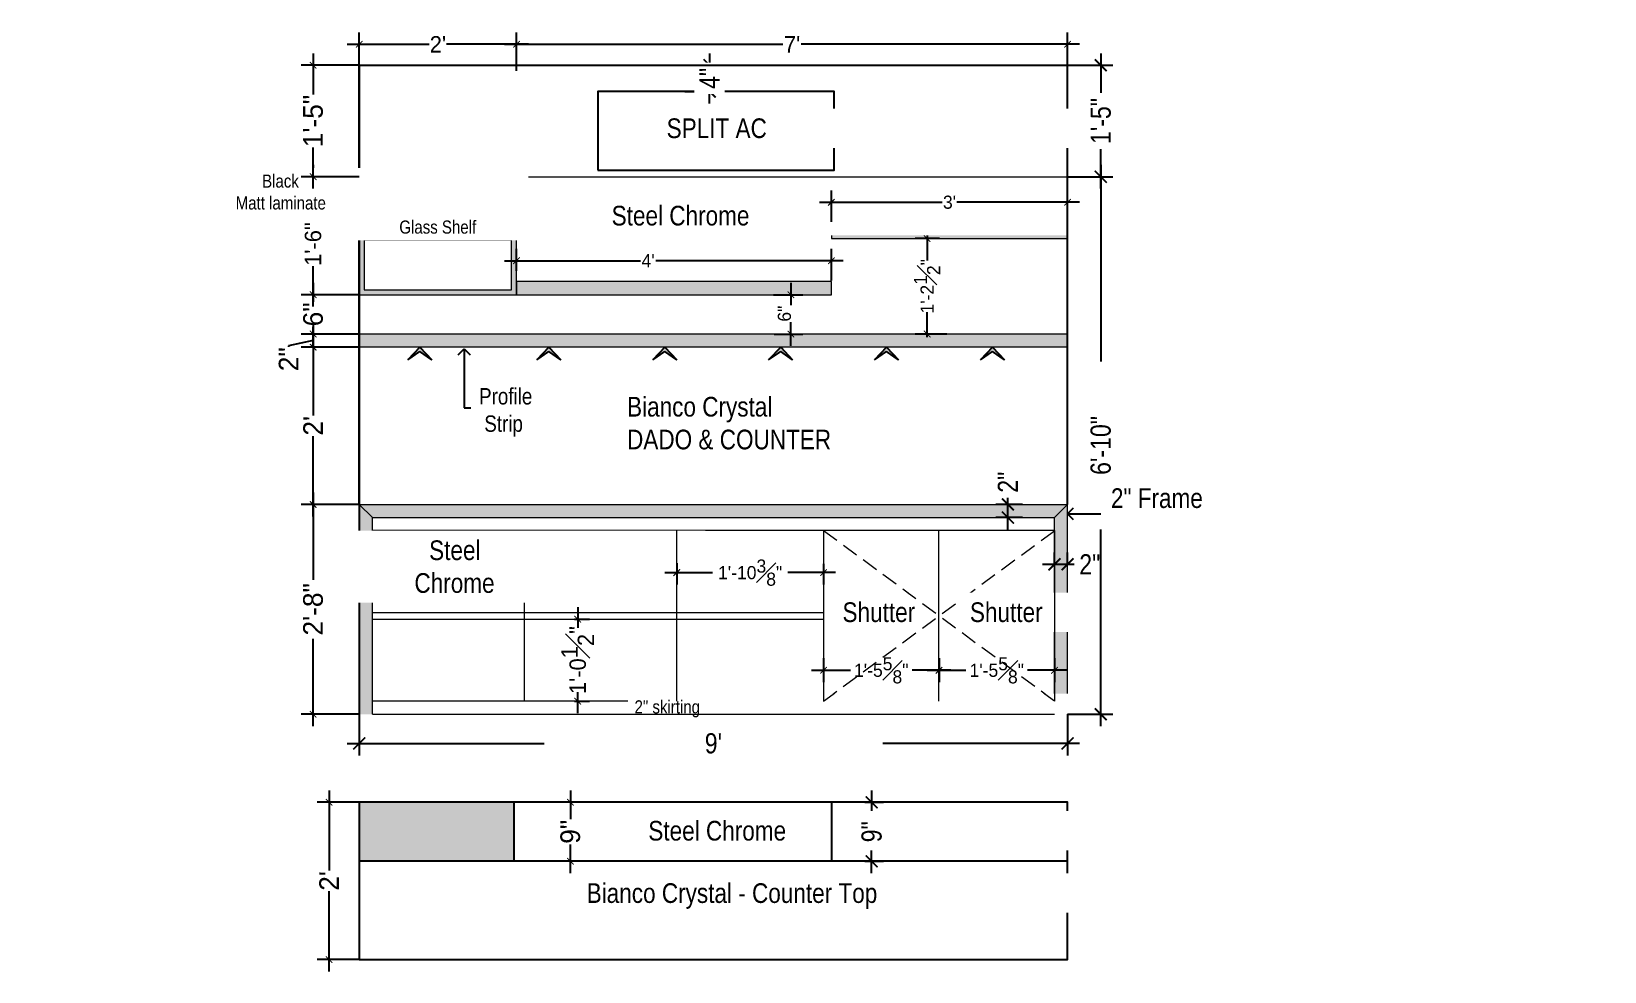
# Model space of a CAD drawing. Header units: inches. Extents: x -109431 to 29005, y -34715 to -1756.
# Drawn here: x -40473.1 to -40233.2, y -11964.4 to -11821 of the extents above; entities that cross this region are included whole.
import ezdxf

# ---------------------------------------------------------------- set-up
doc = ezdxf.new("R2010")
doc.units = ezdxf.units.IN
doc.header["$LTSCALE"] = 0.05
doc.header["$MEASUREMENT"] = 0
doc.header["$PDMODE"] = 3
doc.header["$PDSIZE"] = -4
for name, pattern in [('A2-XREF-115_FURN$0$HIDDEN', [0.375, 0.25, -0.125]), ('ACAD_ISO03W100', [30, 12, -18]), ('DASHED2', [0.375, 0.25, -0.125])]:
    doc.linetypes.add(name, pattern=pattern)
doc.layers.get('Defpoints').update_dxf_attribs({"linetype": 'DASHED2'})
for name, color, linetype in [('Civil Dimension - Text', 7, 'Continuous'), ('Flooring Hatch', 251, 'Continuous'), ('Flooring Layout', 7, 'Continuous'), ('Furniture text & dimension', 7, 'Continuous'), ('Hatch-temp', 8, 'Continuous'), ('text', 4, 'Continuous')]:
    doc.layers.add(name, color=color, linetype=linetype)
doc.layers.add('FURNITURE', color=1, linetype='Continuous', lineweight=18)
doc.layers.add('hatch', color=7, linetype='Continuous', lineweight=25)
doc.styles.add('4MMOF3-8', font='ARIALN.TTF', dxfattribs={"height": 5.12})
doc.styles.add('9-128OF1-4', font='ARIALN.TTF', dxfattribs={"height": 3.0792})
doc.styles.add('style2', font='stylu.ttf')
doc.dimstyles.new('DIM 1-4', dxfattribs={"dimtxt": 3.0792, "dimasz": 1.82, "dimexe": 1.82, "dimexo": 0, "dimgap": 0.09, "dimtad": 0, "dimzin": 0, "dimdsep": 46, "dimlunit": 4, "dimtxsty": '9-128OF1-4', "dimblk": 'ARCHTICK', "dimcen": 1.8125, "dimdle": 1.82, "dimclrd": 8, "dimclre": 8, "dimadec": 0, "dimazin": 0, "dimtfac": 1, "dimtofl": 0, "dimtmove": 0, "dimatfit": 3, "dimldrblk": 'OPEN90', "dimfxl": 1, "dimtolj": 1, "dimtzin": 0, "dimlwd": -1, "dimarcsym": 0})

msp = doc.modelspace()

# ---------------------------------------------------------------- texts
at = {"layer": 'text', "ltscale": 50, "insert": (-40382.25376, -11880.76179), "char_height": 3, "attachment_point": 4, "style": '4MMOF3-8', "bg_fill": 2}
msp.add_mtext_dynamic_manual_height_columns('{\\C32;\\c2648525;Bianco Crystal\\PDADO & COUNTER}', width=73.7587541, gutter_width=15.396, heights=[0], dxfattribs=at)

# ---------------------------------------------------------------- blocks, each defined once
blk = doc.blocks.new('adwawd')
at = {"layer": 'Flooring Hatch', "ltscale": 50, "true_color": 0xcd6928}
h = blk.add_hatch(color=32, dxfattribs=at)
h.dxf.hatch_style = 1
h.paths.add_polyline_path([(-77941.34, -7094.04), (-77946.01, -7099.05), (-77941.34, -7095.73), (-77936.68, -7099.05)])
at = {"layer": 'Civil Dimension - Text', "color": 2, "ltscale": 50}
for p, q in [((-77941.34, -7094.04), (-77946.01, -7099.05)), ((-77941.34, -7094.04), (-77936.68, -7099.05)), ((-77946.01, -7099.05), (-77941.34, -7095.73)), ((-77936.68, -7099.05), (-77941.34, -7095.73))]:
    blk.add_line(p, q, dxfattribs=at)
blk = doc.blocks.new('_ArchTick')
at = {"color": 0, "const_width": 0.15}
blk.add_lwpolyline([(-0.5, -0.5), (0.5, 0.5)], dxfattribs=at)
blk = doc.blocks.new('*D748')
at = {"layer": 'Defpoints', "color": 0, "ltscale": 50, "transparency": 16777216}
for p in [(-40315.09, -11822.95), (-40399.1, -11827), (-40315.09, -11827)]:
    blk.add_point(p, dxfattribs=at)
at = {"layer": 'Furniture text & dimension', "color": 8, "lineweight": -2, "ltscale": 50, "transparency": 16777216}
for p, q in [((-40399.1, -11827), (-40399.1, -11821.13)), ((-40315.09, -11827), (-40315.09, -11821.13))]:
    blk.add_line(p, q, dxfattribs=at)
at = {"layer": 'Furniture text & dimension', "color": 8, "ltscale": 50, "transparency": 16777216}
for p, q in [((-40400.92, -11822.95), (-40358.48, -11822.95)), ((-40313.27, -11822.95), (-40355.71, -11822.95))]:
    blk.add_line(p, q, dxfattribs=at)
at = {"layer": 'Furniture text & dimension', "color": 8, "ltscale": 50, "transparency": 16777216, "rotation": 180}
blk.add_blockref('_ArchTick', (-40399.1, -11822.95), dxfattribs=at)
at = {"layer": 'Furniture text & dimension', "color": 8, "ltscale": 50, "transparency": 16777216}
blk.add_blockref('_ArchTick', (-40315.09, -11822.95), dxfattribs=at)
at = {"layer": 'Furniture text & dimension', "color": 0, "lineweight": 15, "ltscale": 50, "transparency": 16777216, "insert": (-40357.09, -11822.95), "char_height": 3, "attachment_point": 5, "style": 'style2'}
blk.add_mtext("\\A1;{\\H0.83333x;7'}", dxfattribs=at)
blk = doc.blocks.new('_Open90')
at = {"color": 0, "linetype": 'ByBlock', "lineweight": -2}
for p, q in [((0, 0), (-1, 0)), ((-0.5, 0.5), (0, 0)), ((0, 0), (-0.5, -0.5))]:
    blk.add_line(p, q, dxfattribs=at)
blk = doc.blocks.new('*D749')
at = {"layer": 'Defpoints', "color": 0, "ltscale": 50, "transparency": 16777216}
for p in [(-40359.91, -11861.15), (-40357.27, -11861.15), (-40359.81, -11867.15)]:
    blk.add_point(p, dxfattribs=at)
at = {"layer": 'Furniture text & dimension', "color": 8, "ltscale": 50, "transparency": 16777216}
for p, q in [((-40357.27, -11859.33), (-40357.27, -11862.73)), ((-40357.27, -11868.97), (-40357.27, -11865.35))]:
    blk.add_line(p, q, dxfattribs=at)
at = {"layer": 'Furniture text & dimension', "color": 8, "lineweight": -2, "ltscale": 50, "transparency": 16777216}
for p, q in [((-40359.91, -11861.15), (-40355.45, -11861.15)), ((-40359.81, -11867.15), (-40355.45, -11867.15))]:
    blk.add_line(p, q, dxfattribs=at)
at = {"layer": 'Furniture text & dimension', "color": 8, "ltscale": 50, "transparency": 16777216}
for p, rotation in [((-40357.27, -11861.15), 90), ((-40357.27, -11867.15), 270)]:
    blk.add_blockref('_ArchTick', p, dxfattribs=dict(at, rotation=rotation))
at = {"layer": 'Furniture text & dimension', "color": 0, "lineweight": 15, "ltscale": 50, "transparency": 16777216, "insert": (-40358.26, -11864.04), "char_height": 3, "attachment_point": 5, "rotation": 90, "style": 'style2'}
blk.add_mtext('\\A1;{\\H0.66667x;6"}', dxfattribs=at)
blk = doc.blocks.new('*D750')
at = {"layer": 'Defpoints', "color": 0, "ltscale": 50, "transparency": 16777216}
for p in [(-40390.28, -11910.65), (-40390.28, -11923.15), (-40389.78, -11923.15)]:
    blk.add_point(p, dxfattribs=at)
at = {"layer": 'Furniture text & dimension', "color": 8, "ltscale": 50, "transparency": 16777216}
for p, q in [((-40389.78, -11908.83), (-40389.78, -11911.99)), ((-40389.78, -11924.97), (-40389.78, -11921.8))]:
    blk.add_line(p, q, dxfattribs=at)
at = {"layer": 'Furniture text & dimension', "color": 8, "lineweight": -2, "ltscale": 50, "transparency": 16777216}
for p, q in [((-40390.28, -11910.65), (-40387.96, -11910.65)), ((-40390.28, -11923.15), (-40387.96, -11923.15))]:
    blk.add_line(p, q, dxfattribs=at)
at = {"layer": 'Furniture text & dimension', "color": 8, "ltscale": 50, "transparency": 16777216}
for p, rotation in [((-40389.78, -11910.65), 90), ((-40389.78, -11923.15), 270)]:
    blk.add_blockref('_ArchTick', p, dxfattribs=dict(at, rotation=rotation))
at = {"layer": 'Furniture text & dimension', "color": 0, "lineweight": 15, "ltscale": 50, "transparency": 16777216, "insert": (-40389.78, -11916.9), "char_height": 3, "attachment_point": 5, "rotation": 90, "style": 'style2'}
blk.add_mtext('\\A1;{\\H0.83333x;1\'-0{\\H1x;\\S1#2;}"}', dxfattribs=at)
blk = doc.blocks.new('*D751')
at = {"layer": 'Defpoints', "color": 0, "ltscale": 50, "transparency": 16777216}
for p in [(-40334.63, -11852.6), (-40336.51, -11867.15), (-40333.5, -11867.15)]:
    blk.add_point(p, dxfattribs=at)
at = {"layer": 'Furniture text & dimension', "color": 8, "lineweight": -2, "ltscale": 50, "transparency": 16777216}
for p, q in [((-40334.63, -11852.6), (-40338.33, -11852.6)), ((-40333.5, -11867.15), (-40338.33, -11867.15))]:
    blk.add_line(p, q, dxfattribs=at)
at = {"layer": 'Furniture text & dimension', "color": 8, "ltscale": 50, "transparency": 16777216}
for p, q in [((-40336.51, -11852.1), (-40336.51, -11855.93)), ((-40336.51, -11867.65), (-40336.51, -11863.81))]:
    blk.add_line(p, q, dxfattribs=at)
for p, rotation in [((-40336.51, -11852.6), 90), ((-40336.51, -11867.15), 270)]:
    blk.add_blockref('_ArchTick', p, dxfattribs=dict(at, rotation=rotation))
at = {"layer": 'Furniture text & dimension', "color": 0, "lineweight": 15, "ltscale": 50, "transparency": 16777216, "insert": (-40336.51, -11859.87), "char_height": 3, "attachment_point": 5, "rotation": 90, "style": 'style2'}
blk.add_mtext('\\A1;{\\H0.66667x;1\'-2{\\H1x;\\S1#2;}"}', dxfattribs=at)
blk = doc.blocks.new('*D752')
at = {"layer": 'Defpoints', "color": 0, "ltscale": 50, "transparency": 16777216}
for p in [(-40399.1, -11855.96), (-40399.1, -11857.51), (-40351.1, -11858.96)]:
    blk.add_point(p, dxfattribs=at)
at = {"layer": 'Furniture text & dimension', "color": 8, "lineweight": -2, "ltscale": 50, "transparency": 16777216}
for p, q in [((-40399.1, -11857.51), (-40399.1, -11854.14)), ((-40351.1, -11858.96), (-40351.1, -11854.14))]:
    blk.add_line(p, q, dxfattribs=at)
at = {"layer": 'Furniture text & dimension', "color": 8, "ltscale": 50, "transparency": 16777216}
for p, q in [((-40400.92, -11855.96), (-40380.22, -11855.96)), ((-40349.28, -11855.96), (-40377.88, -11855.96))]:
    blk.add_line(p, q, dxfattribs=at)
at = {"layer": 'Furniture text & dimension', "color": 8, "ltscale": 50, "transparency": 16777216, "rotation": 180}
blk.add_blockref('_ArchTick', (-40399.1, -11855.96), dxfattribs=at)
at = {"layer": 'Furniture text & dimension', "color": 8, "ltscale": 50, "transparency": 16777216}
blk.add_blockref('_ArchTick', (-40351.1, -11855.96), dxfattribs=at)
at = {"layer": 'Furniture text & dimension', "color": 0, "lineweight": 15, "ltscale": 50, "transparency": 16777216, "insert": (-40379.05, -11855.96), "char_height": 3, "attachment_point": 5, "style": 'style2'}
blk.add_mtext("\\A1;{\\H0.66667x;4'}", dxfattribs=at)
blk = doc.blocks.new('*D753')
at = {"layer": 'Defpoints', "color": 0, "ltscale": 50, "transparency": 16777216}
for p in [(-40352.3, -11916.61), (-40334.69, -11916.61), (-40352.3, -11918.45)]:
    blk.add_point(p, dxfattribs=at)
at = {"layer": 'Furniture text & dimension', "color": 8, "lineweight": -2, "ltscale": 50, "transparency": 16777216}
for p, q in [((-40352.3, -11916.61), (-40352.3, -11920.27)), ((-40334.69, -11916.61), (-40334.69, -11920.27))]:
    blk.add_line(p, q, dxfattribs=at)
at = {"layer": 'Furniture text & dimension', "color": 8, "ltscale": 50, "transparency": 16777216}
for p, q in [((-40354.12, -11918.45), (-40348.21, -11918.45)), ((-40332.87, -11918.45), (-40338.79, -11918.45))]:
    blk.add_line(p, q, dxfattribs=at)
at = {"layer": 'Furniture text & dimension', "color": 8, "ltscale": 50, "transparency": 16777216, "rotation": 180}
blk.add_blockref('_ArchTick', (-40352.3, -11918.45), dxfattribs=at)
at = {"layer": 'Furniture text & dimension', "color": 8, "ltscale": 50, "transparency": 16777216}
blk.add_blockref('_ArchTick', (-40334.69, -11918.45), dxfattribs=at)
at = {"layer": 'Furniture text & dimension', "color": 0, "lineweight": 15, "ltscale": 50, "transparency": 16777216, "insert": (-40343.5, -11918.45), "char_height": 3, "attachment_point": 5, "style": 'style2'}
blk.add_mtext('\\A1;{\\H0.66667x;1\'-5{\\H1x;\\S5#8;}"}', dxfattribs=at)
blk = doc.blocks.new('*D754')
at = {"layer": 'Defpoints', "color": 0, "ltscale": 50, "transparency": 16777216}
for p in [(-40334.69, -11916.61), (-40317.09, -11916.61), (-40334.69, -11918.45)]:
    blk.add_point(p, dxfattribs=at)
at = {"layer": 'Furniture text & dimension', "color": 8, "lineweight": -2, "ltscale": 50, "transparency": 16777216}
for p, q in [((-40334.69, -11916.61), (-40334.69, -11920.27)), ((-40317.09, -11916.61), (-40317.09, -11920.27))]:
    blk.add_line(p, q, dxfattribs=at)
at = {"layer": 'Furniture text & dimension', "color": 8, "ltscale": 50, "transparency": 16777216}
for p, q in [((-40336.51, -11918.45), (-40330.6, -11918.45)), ((-40315.27, -11918.45), (-40321.18, -11918.45))]:
    blk.add_line(p, q, dxfattribs=at)
at = {"layer": 'Furniture text & dimension', "color": 8, "ltscale": 50, "transparency": 16777216, "rotation": 180}
blk.add_blockref('_ArchTick', (-40334.69, -11918.45), dxfattribs=at)
at = {"layer": 'Furniture text & dimension', "color": 8, "ltscale": 50, "transparency": 16777216}
blk.add_blockref('_ArchTick', (-40317.09, -11918.45), dxfattribs=at)
at = {"layer": 'Furniture text & dimension', "color": 0, "lineweight": 15, "ltscale": 50, "transparency": 16777216, "insert": (-40325.89, -11918.45), "char_height": 3, "attachment_point": 5, "style": 'style2'}
blk.add_mtext('\\A1;{\\H0.66667x;1\'-5{\\H1x;\\S5#8;}"}', dxfattribs=at)
blk = doc.blocks.new('*D755')
at = {"layer": 'Defpoints', "color": 0, "ltscale": 50, "transparency": 16777216}
for p in [(-40374.68, -11902.11), (-40352.3, -11902.19), (-40352.3, -11903.55)]:
    blk.add_point(p, dxfattribs=at)
at = {"layer": 'Furniture text & dimension', "color": 8, "lineweight": -2, "ltscale": 50, "transparency": 16777216}
for p, q in [((-40374.68, -11902.11), (-40374.68, -11905.37)), ((-40352.3, -11902.19), (-40352.3, -11905.37))]:
    blk.add_line(p, q, dxfattribs=at)
at = {"layer": 'Furniture text & dimension', "color": 8, "ltscale": 50, "transparency": 16777216}
for p, q in [((-40376.5, -11903.55), (-40369.25, -11903.55)), ((-40350.48, -11903.55), (-40357.73, -11903.55))]:
    blk.add_line(p, q, dxfattribs=at)
at = {"layer": 'Furniture text & dimension', "color": 8, "ltscale": 50, "transparency": 16777216, "rotation": 180}
blk.add_blockref('_ArchTick', (-40374.68, -11903.55), dxfattribs=at)
at = {"layer": 'Furniture text & dimension', "color": 8, "ltscale": 50, "transparency": 16777216}
blk.add_blockref('_ArchTick', (-40352.3, -11903.55), dxfattribs=at)
at = {"layer": 'Furniture text & dimension', "color": 0, "lineweight": 15, "ltscale": 50, "transparency": 16777216, "insert": (-40363.49, -11903.55), "char_height": 3, "attachment_point": 5, "style": 'style2'}
blk.add_mtext('\\A1;{\\H0.66667x;1\'-10{\\H1x;\\S3#8;}"}', dxfattribs=at)
blk = doc.blocks.new('*D756')
at = {"layer": 'Defpoints', "color": 0, "ltscale": 50, "transparency": 16777216}
for p in [(-40423.09, -11822.95), (-40423.09, -11827.48), (-40399.1, -11827)]:
    blk.add_point(p, dxfattribs=at)
at = {"layer": 'Furniture text & dimension', "color": 8, "lineweight": -2, "ltscale": 50, "transparency": 16777216}
for p, q in [((-40423.09, -11827.48), (-40423.09, -11821.13)), ((-40399.1, -11827), (-40399.1, -11821.13))]:
    blk.add_line(p, q, dxfattribs=at)
at = {"layer": 'Furniture text & dimension', "color": 8, "ltscale": 50, "transparency": 16777216}
for p, q in [((-40424.91, -11822.95), (-40412.42, -11822.95)), ((-40397.28, -11822.95), (-40409.77, -11822.95))]:
    blk.add_line(p, q, dxfattribs=at)
at = {"layer": 'Furniture text & dimension', "color": 8, "ltscale": 50, "transparency": 16777216, "rotation": 180}
blk.add_blockref('_ArchTick', (-40423.09, -11822.95), dxfattribs=at)
at = {"layer": 'Furniture text & dimension', "color": 8, "ltscale": 50, "transparency": 16777216}
blk.add_blockref('_ArchTick', (-40399.1, -11822.95), dxfattribs=at)
at = {"layer": 'Furniture text & dimension', "color": 0, "ltscale": 50, "transparency": 16777216, "insert": (-40411.09, -11822.95), "char_height": 3, "attachment_point": 5, "style": 'style2'}
blk.add_mtext("\\A1;{\\H0.83333x;2'}", dxfattribs=at)
blk = doc.blocks.new('*D757')
at = {"layer": 'Defpoints', "color": 0, "ltscale": 50, "transparency": 16777216}
for p in [(-40423.09, -11843.15), (-40430.12, -11861.15), (-40423.09, -11861.15)]:
    blk.add_point(p, dxfattribs=at)
at = {"layer": 'Furniture text & dimension', "color": 8, "lineweight": -2, "ltscale": 50, "transparency": 16777216}
for p, q in [((-40423.09, -11843.15), (-40431.94, -11843.15)), ((-40423.09, -11861.15), (-40431.94, -11861.15))]:
    blk.add_line(p, q, dxfattribs=at)
at = {"layer": 'Furniture text & dimension', "color": 8, "ltscale": 50, "transparency": 16777216}
for p, q in [((-40430.12, -11841.33), (-40430.12, -11850.04)), ((-40430.12, -11862.97), (-40430.12, -11856.81))]:
    blk.add_line(p, q, dxfattribs=at)
for p, rotation in [((-40430.12, -11843.15), 90), ((-40430.12, -11861.15), 270)]:
    blk.add_blockref('_ArchTick', p, dxfattribs=dict(at, rotation=rotation))
at = {"layer": 'Furniture text & dimension', "color": 0, "ltscale": 50, "transparency": 16777216, "insert": (-40430.12, -11853.43), "char_height": 3, "attachment_point": 5, "rotation": 90, "style": 'style2'}
blk.add_mtext('\\A1;{\\H0.83333x;1\'-6"}', dxfattribs=at)
blk = doc.blocks.new('*D758')
at = {"layer": 'Defpoints', "color": 0, "ltscale": 50, "transparency": 16777216}
for p in [(-40423.09, -11925.15), (-40315.09, -11925.15), (-40315.09, -11929.61)]:
    blk.add_point(p, dxfattribs=at)
at = {"layer": 'Flooring Layout', "color": 8, "linetype": 'ACAD_ISO03W100', "lineweight": -2, "ltscale": 50, "transparency": 16777216}
for p, q in [((-40423.09, -11925.15), (-40423.09, -11931.43)), ((-40315.09, -11925.15), (-40315.09, -11931.43))]:
    blk.add_line(p, q, dxfattribs=at)
at = {"layer": 'Flooring Layout', "color": 8, "linetype": 'ACAD_ISO03W100', "ltscale": 50, "transparency": 16777216}
for p, q in [((-40424.91, -11929.61), (-40370.34, -11929.61)), ((-40313.27, -11929.61), (-40367.84, -11929.61))]:
    blk.add_line(p, q, dxfattribs=at)
at = {"layer": 'Flooring Layout', "color": 8, "ltscale": 50, "transparency": 16777216, "xscale": 1.82, "yscale": 1.82, "zscale": 1.82, "rotation": 180}
blk.add_blockref('_ArchTick', (-40423.09, -11929.61), dxfattribs=at)
at = {"layer": 'Flooring Layout', "color": 8, "ltscale": 50, "transparency": 16777216, "xscale": 1.82, "yscale": 1.82, "zscale": 1.82}
blk.add_blockref('_ArchTick', (-40315.09, -11929.61), dxfattribs=at)
at = {"layer": 'Flooring Layout', "color": 0, "ltscale": 50, "transparency": 16777216, "insert": (-40369.09, -11929.61), "char_height": 3.079, "attachment_point": 5, "style": '9-128OF1-4', "bg_fill": 3, "box_fill_scale": 1.25, "bg_fill_color": 256, "bg_fill_true_color": 13158600, "bg_fill_transparency": 0}
blk.add_mtext("\\A1;9'", dxfattribs=at)
blk = doc.blocks.new('*D759')
at = {"layer": 'Defpoints', "color": 0, "ltscale": 50, "transparency": 16777216}
for p in [(-40423.09, -11938.59), (-40427.68, -11962.59), (-40423.09, -11962.59)]:
    blk.add_point(p, dxfattribs=at)
at = {"layer": 'Furniture text & dimension', "color": 8, "ltscale": 50, "transparency": 16777216}
for p, q in [((-40427.68, -11936.77), (-40427.68, -11949.02)), ((-40427.68, -11964.41), (-40427.68, -11952.16))]:
    blk.add_line(p, q, dxfattribs=at)
at = {"layer": 'Furniture text & dimension', "color": 8, "lineweight": -2, "ltscale": 50, "transparency": 16777216}
for p, q in [((-40423.09, -11938.59), (-40429.5, -11938.59)), ((-40423.09, -11962.59), (-40429.5, -11962.59))]:
    blk.add_line(p, q, dxfattribs=at)
at = {"layer": 'Furniture text & dimension', "color": 8, "ltscale": 50, "transparency": 16777216}
for p, rotation in [((-40427.68, -11938.59), 90), ((-40427.68, -11962.59), 270)]:
    blk.add_blockref('_ArchTick', p, dxfattribs=dict(at, rotation=rotation))
at = {"layer": 'Furniture text & dimension', "color": 0, "lineweight": 15, "ltscale": 50, "transparency": 16777216, "insert": (-40427.68, -11950.59), "char_height": 3, "attachment_point": 5, "rotation": 90, "style": 'style2'}
blk.add_mtext("\\A1;2'", dxfattribs=at)
blk = doc.blocks.new('*D813')
at = {"layer": 'Defpoints', "color": 0, "ltscale": 50, "transparency": 16777216}
for p in [(-40390.9, -11938.59), (-40390.9, -11947.59), (-40390.9, -11947.59)]:
    blk.add_point(p, dxfattribs=at)
at = {"layer": 'Furniture text & dimension', "color": 8, "ltscale": 50, "transparency": 16777216}
for p, q in [((-40390.9, -11936.77), (-40390.9, -11941.15)), ((-40390.9, -11949.41), (-40390.9, -11945.03))]:
    blk.add_line(p, q, dxfattribs=at)
at = {"layer": 'Furniture text & dimension', "color": 8, "lineweight": -2, "ltscale": 50, "transparency": 16777216}
for p, q in [((-40390.9, -11938.59), (-40392.72, -11938.59)), ((-40390.9, -11947.59), (-40392.72, -11947.59))]:
    blk.add_line(p, q, dxfattribs=at)
at = {"layer": 'Furniture text & dimension', "color": 8, "ltscale": 50, "transparency": 16777216}
for p, rotation in [((-40390.9, -11938.59), 90), ((-40390.9, -11947.59), 270)]:
    blk.add_blockref('_ArchTick', p, dxfattribs=dict(at, rotation=rotation))
at = {"layer": 'Furniture text & dimension', "color": 0, "lineweight": 15, "ltscale": 50, "transparency": 16777216, "insert": (-40390.9, -11943.09), "char_height": 3, "attachment_point": 5, "rotation": 90, "style": 'style2'}
blk.add_mtext('\\A1;9"', dxfattribs=at)
blk = doc.blocks.new('*D814')
at = {"layer": 'Defpoints', "color": 0, "ltscale": 50, "transparency": 16777216}
for p in [(-40346.02, -11938.59), (-40346.02, -11947.59), (-40344.96, -11947.59)]:
    blk.add_point(p, dxfattribs=at)
at = {"layer": 'Flooring Layout', "color": 8, "linetype": 'ACAD_ISO03W100', "ltscale": 50, "transparency": 16777216}
for p, q in [((-40344.96, -11936.77), (-40344.96, -11941.55)), ((-40344.96, -11949.41), (-40344.96, -11944.64))]:
    blk.add_line(p, q, dxfattribs=at)
at = {"layer": 'Flooring Layout', "color": 8, "linetype": 'ACAD_ISO03W100', "lineweight": -2, "ltscale": 50, "transparency": 16777216}
for p, q in [((-40346.02, -11938.59), (-40343.14, -11938.59)), ((-40346.02, -11947.59), (-40343.14, -11947.59))]:
    blk.add_line(p, q, dxfattribs=at)
at = {"layer": 'Flooring Layout', "color": 8, "ltscale": 50, "transparency": 16777216, "xscale": 1.82, "yscale": 1.82, "zscale": 1.82}
for p, rotation in [((-40344.96, -11938.59), 90), ((-40344.96, -11947.59), 270)]:
    blk.add_blockref('_ArchTick', p, dxfattribs=dict(at, rotation=rotation))
at = {"layer": 'Flooring Layout', "color": 0, "ltscale": 50, "transparency": 16777216, "insert": (-40344.96, -11943.09), "char_height": 3.079, "attachment_point": 5, "rotation": 90, "style": '9-128OF1-4', "bg_fill": 3, "box_fill_scale": 1.25, "bg_fill_color": 256, "bg_fill_true_color": 13158600, "bg_fill_transparency": 0}
blk.add_mtext('\\A1;9"', dxfattribs=at)
blk = doc.blocks.new('*D815')
at = {"layer": 'Defpoints', "color": 0, "ltscale": 50, "transparency": 16777216}
for p in [(-40423.09, -11861.15), (-40430.12, -11867.15), (-40423.09, -11867.15)]:
    blk.add_point(p, dxfattribs=at)
at = {"layer": 'Furniture text & dimension', "color": 8, "ltscale": 50, "transparency": 16777216}
for p, q in [((-40430.12, -11859.33), (-40430.12, -11862.23)), ((-40430.12, -11868.97), (-40430.12, -11866.07))]:
    blk.add_line(p, q, dxfattribs=at)
at = {"layer": 'Furniture text & dimension', "color": 8, "lineweight": -2, "ltscale": 50, "transparency": 16777216}
for p, q in [((-40423.09, -11861.15), (-40431.94, -11861.15)), ((-40423.09, -11867.15), (-40431.94, -11867.15))]:
    blk.add_line(p, q, dxfattribs=at)
at = {"layer": 'Furniture text & dimension', "color": 8, "ltscale": 50, "transparency": 16777216}
for p, rotation in [((-40430.12, -11861.15), 90), ((-40430.12, -11867.15), 270)]:
    blk.add_blockref('_ArchTick', p, dxfattribs=dict(at, rotation=rotation))
at = {"layer": 'Furniture text & dimension', "color": 0, "ltscale": 50, "transparency": 16777216, "insert": (-40430.12, -11864.15), "char_height": 3, "attachment_point": 5, "rotation": 90, "style": 'style2'}
blk.add_mtext('\\A1;6"', dxfattribs=at)
blk = doc.blocks.new('*D816')
at = {"layer": 'Defpoints', "color": 0, "ltscale": 50, "transparency": 16777216}
for p in [(-40423.09, -11867.15), (-40430.12, -11869.15), (-40423.09, -11869.15)]:
    blk.add_point(p, dxfattribs=at)
at = {"layer": 'Furniture text & dimension', "color": 8, "lineweight": -2, "ltscale": 50, "transparency": 16777216}
for p, q in [((-40423.09, -11867.15), (-40431.94, -11867.15)), ((-40423.09, -11869.15), (-40431.94, -11869.15))]:
    blk.add_line(p, q, dxfattribs=at)
at = {"layer": 'Furniture text & dimension', "color": 8, "ltscale": 50, "transparency": 16777216}
for p, q in [((-40430.12, -11865.33), (-40430.12, -11870.97)), ((-40430.12, -11868.15), (-40433.86, -11868.94)), ((-40433.86, -11868.94), (-40433.86, -11869.12))]:
    blk.add_line(p, q, dxfattribs=at)
for p, rotation in [((-40430.12, -11867.15), 90), ((-40430.12, -11869.15), 270)]:
    blk.add_blockref('_ArchTick', p, dxfattribs=dict(at, rotation=rotation))
at = {"layer": 'Furniture text & dimension', "color": 0, "ltscale": 50, "transparency": 16777216, "insert": (-40433.86, -11870.99), "char_height": 3, "attachment_point": 5, "rotation": 90, "style": 'style2'}
blk.add_mtext('\\A1;2"', dxfattribs=at)
blk = doc.blocks.new('*D817')
at = {"layer": 'Defpoints', "color": 0, "ltscale": 50, "transparency": 16777216}
for p in [(-40423.09, -11869.15), (-40430.12, -11893.15), (-40423.09, -11893.15)]:
    blk.add_point(p, dxfattribs=at)
at = {"layer": 'Furniture text & dimension', "color": 8, "ltscale": 50, "transparency": 16777216}
for p, q in [((-40430.12, -11867.33), (-40430.12, -11879.57)), ((-40430.12, -11894.97), (-40430.12, -11882.72))]:
    blk.add_line(p, q, dxfattribs=at)
at = {"layer": 'Furniture text & dimension', "color": 8, "lineweight": -2, "ltscale": 50, "transparency": 16777216}
for p, q in [((-40423.09, -11869.15), (-40431.94, -11869.15)), ((-40423.09, -11893.15), (-40431.94, -11893.15))]:
    blk.add_line(p, q, dxfattribs=at)
at = {"layer": 'Furniture text & dimension', "color": 8, "ltscale": 50, "transparency": 16777216}
for p, rotation in [((-40430.12, -11869.15), 90), ((-40430.12, -11893.15), 270)]:
    blk.add_blockref('_ArchTick', p, dxfattribs=dict(at, rotation=rotation))
at = {"layer": 'Furniture text & dimension', "color": 0, "ltscale": 50, "transparency": 16777216, "insert": (-40430.12, -11881.15), "char_height": 3, "attachment_point": 5, "rotation": 90, "style": 'style2'}
blk.add_mtext("\\A1;2'", dxfattribs=at)
blk = doc.blocks.new('*D818')
at = {"layer": 'Defpoints', "color": 0, "ltscale": 50, "transparency": 16777216}
for p in [(-40423.09, -11893.15), (-40430.12, -11925.15), (-40423.09, -11925.15)]:
    blk.add_point(p, dxfattribs=at)
at = {"layer": 'Furniture text & dimension', "color": 8, "ltscale": 50, "transparency": 16777216}
for p, q in [((-40430.12, -11891.33), (-40430.12, -11904.66)), ((-40430.12, -11926.97), (-40430.12, -11913.63))]:
    blk.add_line(p, q, dxfattribs=at)
at = {"layer": 'Furniture text & dimension', "color": 8, "lineweight": -2, "ltscale": 50, "transparency": 16777216}
for p, q in [((-40423.09, -11893.15), (-40431.94, -11893.15)), ((-40423.09, -11925.15), (-40431.94, -11925.15))]:
    blk.add_line(p, q, dxfattribs=at)
at = {"layer": 'Furniture text & dimension', "color": 8, "ltscale": 50, "transparency": 16777216}
for p, rotation in [((-40430.12, -11893.15), 90), ((-40430.12, -11925.15), 270)]:
    blk.add_blockref('_ArchTick', p, dxfattribs=dict(at, rotation=rotation))
at = {"layer": 'Furniture text & dimension', "color": 0, "ltscale": 50, "transparency": 16777216, "insert": (-40430.12, -11909.15), "char_height": 3, "attachment_point": 5, "rotation": 90, "style": 'style2'}
blk.add_mtext('\\A1;2\'-8"', dxfattribs=at)
blk = doc.blocks.new('*D819')
at = {"layer": 'Defpoints', "color": 0, "ltscale": 50, "transparency": 16777216}
for p in [(-40315.09, -11847.05), (-40351.1, -11850.05), (-40315.09, -11849.05)]:
    blk.add_point(p, dxfattribs=at)
at = {"layer": 'Furniture text & dimension', "color": 8, "lineweight": -2, "ltscale": 50, "transparency": 16777216}
for p, q in [((-40351.1, -11850.05), (-40351.1, -11845.23)), ((-40315.09, -11849.05), (-40315.09, -11845.23))]:
    blk.add_line(p, q, dxfattribs=at)
at = {"layer": 'Furniture text & dimension', "color": 8, "ltscale": 50, "transparency": 16777216}
for p, q in [((-40352.92, -11847.05), (-40334.23, -11847.05)), ((-40313.27, -11847.05), (-40331.96, -11847.05))]:
    blk.add_line(p, q, dxfattribs=at)
at = {"layer": 'Furniture text & dimension', "color": 8, "ltscale": 50, "transparency": 16777216, "rotation": 180}
blk.add_blockref('_ArchTick', (-40351.1, -11847.05), dxfattribs=at)
at = {"layer": 'Furniture text & dimension', "color": 8, "ltscale": 50, "transparency": 16777216}
blk.add_blockref('_ArchTick', (-40315.09, -11847.05), dxfattribs=at)
at = {"layer": 'Furniture text & dimension', "color": 0, "ltscale": 50, "transparency": 16777216, "insert": (-40333.09, -11847.05), "char_height": 3, "attachment_point": 5, "style": 'style2'}
blk.add_mtext("\\A1;{\\H0.66667x;3'}", dxfattribs=at)
blk = doc.blocks.new('*D945')
at = {"layer": 'Defpoints', "color": 0, "ltscale": 50, "transparency": 16777216}
blk.add_point((-40373.47, -11830.15), dxfattribs=at)
at = {"layer": 'Flooring Layout', "color": 8, "linetype": 'ACAD_ISO03W100', "lineweight": -2, "ltscale": 50, "transparency": 16777216}
for p, q in [((-40367.83, -11826.15), (-40371.49, -11826.15)), ((-40373.47, -11830.15), (-40367.85, -11830.15))]:
    blk.add_line(p, q, dxfattribs=at)
at = {"layer": 'Flooring Layout', "color": 8, "linetype": 'ACAD_ISO03W100', "ltscale": 50, "transparency": 16777216}
for p, q in [((-40369.67, -11824.33), (-40369.67, -11826.55)), ((-40369.67, -11831.97), (-40369.67, -11829.74))]:
    blk.add_line(p, q, dxfattribs=at)
at = {"layer": 'Flooring Layout', "color": 8, "ltscale": 50, "transparency": 16777216, "xscale": 1.82, "yscale": 1.82, "zscale": 1.82}
for p, rotation in [((-40369.67, -11826.15), 90), ((-40369.67, -11830.15), 270)]:
    blk.add_blockref('_ArchTick', p, dxfattribs=dict(at, rotation=rotation))
at = {"layer": 'Flooring Layout', "color": 0, "ltscale": 50, "transparency": 16777216, "insert": (-40369.67, -11828.15), "char_height": 3.079, "attachment_point": 5, "rotation": 90, "style": '9-128OF1-4', "bg_fill": 3, "box_fill_scale": 1.25, "bg_fill_color": 256, "bg_fill_true_color": 13158600, "bg_fill_transparency": 0}
blk.add_mtext('\\A1;4"', dxfattribs=at)
at = {"layer": 'Defpoints', "color": 0, "ltscale": 50, "transparency": 16777216}
for p in [(-40367.83, -11826.15), (-40369.67, -11830.15)]:
    blk.add_point(p, dxfattribs=at)
blk = doc.blocks.new('*D946')
at = {"layer": 'Defpoints', "color": 0, "ltscale": 50, "transparency": 16777216}
blk.add_point((-40321.97, -11895.15), dxfattribs=at)
at = {"layer": 'Flooring Layout', "color": 8, "linetype": 'ACAD_ISO03W100', "ltscale": 50, "transparency": 16777216}
for p, q in [((-40324.19, -11893.15), (-40324.19, -11891.33)), ((-40324.19, -11896.97), (-40324.19, -11893.15))]:
    blk.add_line(p, q, dxfattribs=at)
at = {"layer": 'Flooring Layout', "color": 8, "linetype": 'ACAD_ISO03W100', "lineweight": -2, "ltscale": 50, "transparency": 16777216}
for p, q in [((-40321.97, -11893.15), (-40326.01, -11893.15)), ((-40321.97, -11895.15), (-40326.01, -11895.15))]:
    blk.add_line(p, q, dxfattribs=at)
at = {"layer": 'Flooring Layout', "color": 8, "ltscale": 50, "transparency": 16777216, "xscale": 1.82, "yscale": 1.82, "zscale": 1.82}
for p, rotation in [((-40324.19, -11893.15), 90), ((-40324.19, -11895.15), 270)]:
    blk.add_blockref('_ArchTick', p, dxfattribs=dict(at, rotation=rotation))
at = {"layer": 'Flooring Layout', "color": 0, "ltscale": 50, "transparency": 16777216, "insert": (-40324.19, -11889.76), "char_height": 3.079, "attachment_point": 5, "rotation": 90, "style": '9-128OF1-4', "bg_fill": 3, "box_fill_scale": 1.25, "bg_fill_color": 256, "bg_fill_true_color": 13158600, "bg_fill_transparency": 0}
blk.add_mtext('\\A1;2"', dxfattribs=at)
at = {"layer": 'Defpoints', "color": 0, "ltscale": 50, "transparency": 16777216}
for p in [(-40324.19, -11893.15), (-40321.97, -11893.15)]:
    blk.add_point(p, dxfattribs=at)
blk = doc.blocks.new('*D947')
at = {"layer": 'Defpoints', "color": 0, "ltscale": 50, "transparency": 16777216}
blk.add_point((-40317.09, -11902.28), dxfattribs=at)
at = {"layer": 'Flooring Layout', "color": 8, "linetype": 'ACAD_ISO03W100', "lineweight": -2, "ltscale": 50, "transparency": 16777216}
for p, q in [((-40317.09, -11902.28), (-40317.09, -11900.46)), ((-40315.09, -11902.28), (-40315.09, -11900.46))]:
    blk.add_line(p, q, dxfattribs=at)
at = {"layer": 'Flooring Layout', "color": 8, "linetype": 'ACAD_ISO03W100', "ltscale": 50, "transparency": 16777216}
for p, q in [((-40318.91, -11902.28), (-40315.09, -11902.28)), ((-40315.09, -11902.28), (-40313.27, -11902.28))]:
    blk.add_line(p, q, dxfattribs=at)
at = {"layer": 'Flooring Layout', "color": 8, "ltscale": 50, "transparency": 16777216, "xscale": 1.82, "yscale": 1.82, "zscale": 1.82, "rotation": 180}
blk.add_blockref('_ArchTick', (-40317.09, -11902.28), dxfattribs=at)
at = {"layer": 'Flooring Layout', "color": 8, "ltscale": 50, "transparency": 16777216, "xscale": 1.82, "yscale": 1.82, "zscale": 1.82}
blk.add_blockref('_ArchTick', (-40315.09, -11902.28), dxfattribs=at)
at = {"layer": 'Flooring Layout', "color": 0, "ltscale": 50, "transparency": 16777216, "insert": (-40311.7, -11902.28), "char_height": 3.079, "attachment_point": 5, "style": '9-128OF1-4', "bg_fill": 3, "box_fill_scale": 1.25, "bg_fill_color": 256, "bg_fill_true_color": 13158600, "bg_fill_transparency": 0}
blk.add_mtext('\\A1;2"', dxfattribs=at)
at = {"layer": 'Defpoints', "color": 0, "ltscale": 50, "transparency": 16777216}
blk.add_point((-40315.09, -11902.28), dxfattribs=at)
blk.add_point((-40315.09, -11902.28), dxfattribs=at)
blk = doc.blocks.new('*D977')
at = {"layer": 'Defpoints', "color": 0, "ltscale": 50, "transparency": 16777216}
for p in [(-40430.12, -11826.15), (-40423.09, -11826.15), (-40423.09, -11843.15)]:
    blk.add_point(p, dxfattribs=at)
at = {"layer": 'Furniture text & dimension', "color": 8, "lineweight": -2, "ltscale": 50, "transparency": 16777216}
for p, q in [((-40423.09, -11826.15), (-40431.94, -11826.15)), ((-40423.09, -11843.15), (-40431.94, -11843.15))]:
    blk.add_line(p, q, dxfattribs=at)
at = {"layer": 'Furniture text & dimension', "color": 8, "ltscale": 50, "transparency": 16777216}
for p, q in [((-40430.12, -11824.33), (-40430.12, -11830.6)), ((-40430.12, -11844.97), (-40430.12, -11838.69))]:
    blk.add_line(p, q, dxfattribs=at)
for p, rotation in [((-40430.12, -11826.15), 90), ((-40430.12, -11843.15), 270)]:
    blk.add_blockref('_ArchTick', p, dxfattribs=dict(at, rotation=rotation))
at = {"layer": 'Furniture text & dimension', "color": 0, "ltscale": 50, "transparency": 16777216, "insert": (-40430.12, -11834.65), "char_height": 3, "attachment_point": 5, "rotation": 90, "style": 'style2'}
blk.add_mtext('\\A1;1\'-5"', dxfattribs=at)
blk = doc.blocks.new('*D978')
at = {"layer": 'Defpoints', "color": 0, "ltscale": 50, "transparency": 16777216}
for p in [(-40315.09, -11843.15), (-40315.09, -11925.15), (-40310.03, -11925.15)]:
    blk.add_point(p, dxfattribs=at)
at = {"layer": 'Flooring Layout', "color": 8, "linetype": 'ACAD_ISO03W100', "lineweight": -2, "ltscale": 50, "transparency": 16777216}
for p, q in [((-40315.09, -11843.15), (-40308.21, -11843.15)), ((-40315.09, -11925.15), (-40308.21, -11925.15))]:
    blk.add_line(p, q, dxfattribs=at)
at = {"layer": 'Flooring Layout', "color": 8, "linetype": 'ACAD_ISO03W100', "ltscale": 50, "transparency": 16777216}
for p, q in [((-40310.03, -11841.33), (-40310.03, -11879.71)), ((-40310.03, -11926.97), (-40310.03, -11888.58))]:
    blk.add_line(p, q, dxfattribs=at)
at = {"layer": 'Flooring Layout', "color": 8, "ltscale": 50, "transparency": 16777216, "xscale": 1.82, "yscale": 1.82, "zscale": 1.82}
for p, rotation in [((-40310.03, -11843.15), 90), ((-40310.03, -11925.15), 270)]:
    blk.add_blockref('_ArchTick', p, dxfattribs=dict(at, rotation=rotation))
at = {"layer": 'Flooring Layout', "color": 0, "ltscale": 50, "transparency": 16777216, "insert": (-40310.03, -11884.15), "char_height": 3.079, "attachment_point": 5, "rotation": 90, "style": '9-128OF1-4', "bg_fill": 3, "box_fill_scale": 1.25, "bg_fill_color": 256, "bg_fill_true_color": 13158600, "bg_fill_transparency": 0}
blk.add_mtext('\\A1;6\'-10"', dxfattribs=at)
blk = doc.blocks.new('*D979')
at = {"layer": 'Defpoints', "color": 0, "ltscale": 50, "transparency": 16777216}
for p in [(-40315.09, -11826.15), (-40310.03, -11826.15), (-40315.09, -11843.15)]:
    blk.add_point(p, dxfattribs=at)
at = {"layer": 'Flooring Layout', "color": 8, "linetype": 'ACAD_ISO03W100', "lineweight": -2, "ltscale": 50, "transparency": 16777216}
for p, q in [((-40315.09, -11826.15), (-40308.21, -11826.15)), ((-40315.09, -11843.15), (-40308.21, -11843.15))]:
    blk.add_line(p, q, dxfattribs=at)
at = {"layer": 'Flooring Layout', "color": 8, "linetype": 'ACAD_ISO03W100', "ltscale": 50, "transparency": 16777216}
for p, q in [((-40310.03, -11824.33), (-40310.03, -11831.32)), ((-40310.03, -11844.97), (-40310.03, -11837.98))]:
    blk.add_line(p, q, dxfattribs=at)
at = {"layer": 'Flooring Layout', "color": 8, "ltscale": 50, "transparency": 16777216, "xscale": 1.82, "yscale": 1.82, "zscale": 1.82}
for p, rotation in [((-40310.03, -11826.15), 90), ((-40310.03, -11843.15), 270)]:
    blk.add_blockref('_ArchTick', p, dxfattribs=dict(at, rotation=rotation))
at = {"layer": 'Flooring Layout', "color": 0, "ltscale": 50, "transparency": 16777216, "insert": (-40310.03, -11834.65), "char_height": 3.079, "attachment_point": 5, "rotation": 90, "style": '9-128OF1-4', "bg_fill": 3, "box_fill_scale": 1.25, "bg_fill_color": 256, "bg_fill_true_color": 13158600, "bg_fill_transparency": 0}
blk.add_mtext('\\A1;1\'-5"', dxfattribs=at)

# ---------------------------------------------------------------- dimensions: what is measured, and where the dimension line sits
at = {"layer": 'Furniture text & dimension', "ltscale": 50}
dim = msp.add_linear_dim(base=(-40423.08683, -11822.95434), p1=(-40399.10197, -11827.00159), p2=(-40423.08683, -11827.47618), text='{\\H0.83333x;<>}', dimstyle='DIM 1-4', override={"dimtxt": 3, "dimasz": 1, "dimdec": 3, "dimtxsty": 'style2', "dimtdec": 3, "dimtmove": 1, "dimfxl": 0, "dimfrac": 1, "dimarcsym": 1}, dxfattribs=at)
dim.commit()
dim.dimension.update_dxf_attribs({"geometry": '*D756', "text_midpoint": (-40411.0944, -11822.95434)})
at = {"layer": 'Furniture text & dimension', "lineweight": 15, "ltscale": 50}
for base, p1, p2, text, picture, middle in [((-40315.08683, -11822.95434), (-40399.10197, -11827.00159), (-40315.08683, -11827.00159), '{\\H0.83333x;<>}', '*D748', (-40357.0944, -11822.95434)), ((-40352.30197, -11918.44851), (-40334.6944, -11916.60535), (-40352.30197, -11916.60535), '{\\H0.66667x;<>}', '*D753', (-40343.49819, -11918.44851)), ((-40334.6944, -11918.44851), (-40317.08683, -11916.60535), (-40334.6944, -11916.60535), '{\\H0.66667x;<>}', '*D754', (-40325.89062, -11918.44851))]:
    dim = msp.add_linear_dim(base=base, p1=p1, p2=p2, text=text, dimstyle='DIM 1-4', override={"dimtxt": 3, "dimasz": 1, "dimdec": 3, "dimtxsty": 'style2', "dimtdec": 3, "dimtmove": 1, "dimfxl": 0, "dimfrac": 1, "dimarcsym": 1}, dxfattribs=at)
    dim.commit()
    dim.dimension.update_dxf_attribs({"geometry": picture, "text_midpoint": middle})
at = {"layer": 'Furniture text & dimension', "ltscale": 50}
dim = msp.add_linear_dim(base=(-40430.12372, -11861.14599), p1=(-40423.08683, -11843.14599), p2=(-40423.08683, -11861.14599), angle=90, text='{\\H0.83333x;<>}', dimstyle='DIM 1-4', override={"dimtxt": 3, "dimasz": 1, "dimdec": 3, "dimtxsty": 'style2', "dimtdec": 3, "dimtmove": 1, "dimfxl": 0, "dimfrac": 1, "dimarcsym": 1}, dxfattribs=at)
dim.commit()
dim.dimension.update_dxf_attribs({"geometry": '*D757', "text_midpoint": (-40430.12372, -11853.42665), "dimtype": 160})
at = {"layer": 'Furniture text & dimension', "lineweight": 15, "ltscale": 50}
dim = msp.add_linear_dim(base=(-40399.10197, -11855.96007), p1=(-40351.10197, -11858.96007), p2=(-40399.10197, -11857.50732), text='{\\H0.66667x;<>}', dimstyle='DIM 1-4', override={"dimtxt": 3, "dimasz": 1, "dimdec": 3, "dimtxsty": 'style2', "dimtdec": 3, "dimtmove": 1, "dimfxl": 0, "dimfrac": 1, "dimarcsym": 1}, dxfattribs=at)
dim.commit()
dim.dimension.update_dxf_attribs({"geometry": '*D752', "text_midpoint": (-40379.05, -11855.96007), "dimtype": 160})
at = {"layer": 'Furniture text & dimension', "ltscale": 50}
for base, p1, p2, picture, middle in [((-40430.12372, -11867.14599), (-40423.08683, -11861.14599), (-40423.08683, -11867.14599), '*D815', (-40430.12372, -11864.14599)), ((-40430.12372, -11893.14599), (-40423.08683, -11869.14599), (-40423.08683, -11893.14599), '*D817', (-40430.12372, -11881.14599))]:
    dim = msp.add_linear_dim(base=base, p1=p1, p2=p2, angle=90, dimstyle='DIM 1-4', override={"dimtxt": 3, "dimasz": 1, "dimdec": 3, "dimtxsty": 'style2', "dimtdec": 3, "dimtmove": 1, "dimfxl": 0, "dimfrac": 1, "dimarcsym": 1}, dxfattribs=at)
    dim.commit()
    dim.dimension.update_dxf_attribs({"geometry": picture, "text_midpoint": middle})
at = {"layer": 'Furniture text & dimension', "lineweight": 15, "ltscale": 50}
dim = msp.add_linear_dim(base=(-40357.27031, -11861.14599), p1=(-40359.8139, -11867.14599), p2=(-40359.91442, -11861.14599), angle=90, text='{\\H0.66667x;<>}', dimstyle='DIM 1-4', override={"dimtxt": 3, "dimasz": 1, "dimdec": 3, "dimtxsty": 'style2', "dimtdec": 3, "dimtmove": 1, "dimfxl": 0, "dimfrac": 1, "dimarcsym": 1}, dxfattribs=at)
dim.commit()
dim.dimension.update_dxf_attribs({"geometry": '*D749', "text_midpoint": (-40358.25936, -11864.03961), "dimtype": 160})
at = {"layer": 'Furniture text & dimension', "ltscale": 50}
dim = msp.add_linear_dim(base=(-40430.12372, -11869.14599), p1=(-40423.08683, -11867.14599), p2=(-40423.08683, -11869.14599), angle=90, dimstyle='DIM 1-4', override={"dimtxt": 3, "dimasz": 1, "dimdec": 3, "dimtxsty": 'style2', "dimtdec": 3, "dimtmove": 1, "dimfxl": 0, "dimfrac": 1, "dimarcsym": 1}, dxfattribs=at)
dim.commit()
dim.dimension.update_dxf_attribs({"geometry": '*D816', "text_midpoint": (-40433.85583, -11869.21435), "dimtype": 160})
at = {"layer": 'Furniture text & dimension', "lineweight": 15, "ltscale": 50}
for base, p1, p2, picture, middle in [((-40427.68289, -11962.59332), (-40423.08683, -11938.59332), (-40423.08683, -11962.59332), '*D759', (-40427.68289, -11950.59332)), ((-40390.90109, -11947.59332), (-40390.90109, -11938.59332), (-40390.90109, -11947.59332), '*D813', (-40390.90109, -11943.09332))]:
    dim = msp.add_linear_dim(base=base, p1=p1, p2=p2, angle=90, dimstyle='DIM 1-4', override={"dimtxt": 3, "dimasz": 1, "dimdec": 3, "dimtxsty": 'style2', "dimtdec": 3, "dimtmove": 1, "dimfxl": 0, "dimfrac": 1, "dimarcsym": 1}, dxfattribs=at)
    dim.commit()
    dim.dimension.update_dxf_attribs({"geometry": picture, "text_midpoint": middle})

# ---------------------------------------------------------------- hatches: boundary and pattern name
at = {"layer": 'Flooring Layout', "ltscale": 50, "true_color": 0x939598}
h = msp.add_hatch(color=252, dxfattribs=at)
h.dxf.hatch_style = 1
h.paths.add_polyline_path([(-40399.50197, -11938.59332), (-40423.08683, -11938.59332), (-40423.08683, -11947.59332), (-40399.50197, -11947.59332)])
at = {"layer": 'FURNITURE', "ltscale": 50, "true_color": 0x93278f}
h = msp.add_hatch(color=217, dxfattribs=at)
h.dxf.hatch_style = 1
h.paths.add_polyline_path([(-40399.10197, -11843.14599), (-40423.08683, -11843.14599), (-40423.08683, -11861.14599), (-40399.10197, -11861.14599)])
h.paths.add_polyline_path([(-40422.33683, -11843.89599), (-40399.85197, -11843.89599), (-40399.85197, -11860.39599), (-40422.33683, -11860.39599)], flags=16)
at = {"layer": 'hatch', "ltscale": 50}
h = msp.add_hatch(color=256, dxfattribs=at)
h.dxf.hatch_style = 1
h.paths.add_polyline_path([(-40315.08683, -11850.59874), (-40351.10197, -11850.59874), (-40351.10197, -11852.59874), (-40315.08683, -11852.59874)])
h = msp.add_hatch(color=256, dxfattribs=at)
h.dxf.hatch_style = 1
h.paths.add_polyline_path([(-40351.10197, -11859.14599), (-40399.10197, -11859.14599), (-40399.10197, -11861.14599), (-40351.10197, -11861.14599)])
h = msp.add_hatch(color=256, dxfattribs=at)
h.dxf.hatch_style = 1
h.paths.add_polyline_path([(-40315.08683, -11867.14599), (-40423.08683, -11867.14599), (-40423.08683, -11869.14599), (-40315.08683, -11869.14599)])
at = {"layer": 'hatch', "ltscale": 50, "true_color": 0xc7c8ca}
h = msp.add_hatch(color=9, dxfattribs=at)
h.dxf.hatch_style = 1
h.paths.add_polyline_path([(-40315.08683, -11893.14599), (-40423.08683, -11893.14599), (-40421.08683, -11895.14599), (-40317.08683, -11895.14599)])
h = msp.add_hatch(color=9, dxfattribs=at)
h.dxf.hatch_style = 1
h.paths.add_polyline_path([(-40421.08683, -11895.14599), (-40423.08683, -11893.14599), (-40423.08683, -11925.14599), (-40421.08683, -11925.14599)])
h = msp.add_hatch(color=9, dxfattribs=at)
h.dxf.hatch_style = 1
h.paths.add_polyline_path([(-40315.08683, -11893.14599), (-40317.08683, -11895.14599), (-40317.08683, -11924.91874), (-40315.08683, -11924.91874)])

# ---------------------------------------------------------------- linework, layer by layer
at = {"layer": 'Flooring Layout', "ltscale": 50}
for p, q in [((-40423.08683, -11826.14599), (-40423.08683, -11925.14599)), ((-40423.08683, -11893.14599), (-40423.08683, -11826.14599)), ((-40399.50197, -11938.59332), (-40399.50197, -11947.59332)), ((-40399.50197, -11947.59332), (-40423.08683, -11947.59332)), ((-40315.08683, -11947.59332), (-40399.50197, -11947.59332))]:
    msp.add_line(p, q, dxfattribs=at)
for points in [[(-40386.68683, -11842.14599), (-40350.68683, -11842.14599), (-40350.68683, -11830.14599), (-40386.68683, -11830.14599)], [(-40423.08683, -11962.59332), (-40315.08683, -11962.59332), (-40315.08683, -11938.59332), (-40423.08683, -11938.59332)]]:
    msp.add_lwpolyline(points, close=True, dxfattribs=at)
at = {"layer": 'FURNITURE', "color": 30, "ltscale": 50, "true_color": 0xf26722}
for p, q in [((-40399.10197, -11843.14599), (-40315.08683, -11843.14599)), ((-40422.33683, -11852.29686), (-40399.85197, -11852.29686)), ((-40422.33683, -11852.79686), (-40399.85197, -11852.79686)), ((-40423.08683, -11861.14599), (-40423.08683, -11867.14599)), ((-40315.08683, -11867.14599), (-40423.08683, -11867.14599)), ((-40315.08683, -11869.14599), (-40423.08683, -11869.14599)), ((-40423.08683, -11869.14599), (-40423.08683, -11893.14599)), ((-40423.08683, -11925.14599), (-40423.08683, -11893.14599)), ((-40423.08683, -11893.14599), (-40315.08683, -11893.14599)), ((-40421.08683, -11895.14599), (-40423.08683, -11893.14599)), ((-40317.08683, -11895.14599), (-40315.08683, -11893.14599)), ((-40315.08683, -11925.14599), (-40315.08683, -11893.14599)), ((-40421.08683, -11925.14599), (-40421.08683, -11895.14599)), ((-40421.08683, -11895.14599), (-40317.08683, -11895.14599)), ((-40317.08683, -11925.14599), (-40317.08683, -11895.14599)), ((-40317.08683, -11897.14599), (-40421.08683, -11897.14599)), ((-40397.88178, -11923.14599), (-40397.88178, -11897.14599)), ((-40421.08683, -11909.64599), (-40352.30197, -11909.64599)), ((-40421.08683, -11910.64599), (-40352.30197, -11910.64599)), ((-40317.08683, -11923.14599), (-40421.08683, -11923.14599))]:
    msp.add_line(p, q, dxfattribs=at)
for points in [[(-40423.08683, -11861.14599), (-40399.10197, -11861.14599), (-40399.10197, -11843.14599), (-40423.08683, -11843.14599)], [(-40422.33683, -11860.39599), (-40399.85197, -11860.39599), (-40399.85197, -11843.89599), (-40422.33683, -11843.89599)], [(-40351.10197, -11852.59874), (-40315.08683, -11852.59874), (-40315.08683, -11850.59874), (-40351.10197, -11850.59874)], [(-40399.10197, -11861.14599), (-40351.10197, -11861.14599), (-40351.10197, -11859.14599), (-40399.10197, -11859.14599)]]:
    msp.add_lwpolyline(points, close=True, dxfattribs=at)

# ---------------------------------------------------------------- block references
at = {"layer": 'Civil Dimension - Text', "xscale": 0.3918184986101589, "yscale": 0.3918184986101589, "zscale": 0.3918184986101589}
for p in [(-9874.97507, -9089.57101), (-9855.30841, -9089.57101), (-9837.64174, -9089.57101), (-9819.97507, -9089.57101), (-9803.82778, -9089.57101), (-9787.68049, -9089.57101)]:
    msp.add_blockref('adwawd', p, dxfattribs=at)

msp.set_redraw_order([(e.dxf.handle, doc.entitydb.next_handle()) for e in msp.query("TEXT MTEXT ATTDEF DIMENSION ARC_DIMENSION")])  # texts and dimensions are drawn at this point

# ---------------------------------------------------------------- leaders
at = {"layer": 'Flooring Layout', "ltscale": 50}
msp.add_leader([(-40423.7007, -11846.13693), (-40438.00993, -11846.13693)], dimstyle='DIM 1-4', override={"dimgap": 0.09, "dimtad": 0, "dimfxl": 0.1875, "dimtfill": 1, "dimarcsym": 1}, dxfattribs=at)
at = {"layer": 'Hatch-temp', "ltscale": 50}
msp.add_leader([(-40407.07981, -11869.41874), (-40407.07981, -11878.41874), (-40398.57981, -11878.41874)], dimstyle='DIM 1-4', override={"dimgap": 0.09, "dimtad": 0, "dimfxl": 0.1875, "dimtfill": 1, "dimarcsym": 1}, dxfattribs=at)

# ---------------------------------------------------------------- next in the draw order: texts
at = {"layer": 'text', "ltscale": 50, "attachment_point": 4, "style": '4MMOF3-8', "bg_fill": 2}
for s, insert, char_height in [('\\pi34.16655;{\\C30;\\c2254834;Black \\P\\pi30.13722;Matt laminate}', (-40472.06259, -11845.49492), 2), ('{\\C30;\\c2254834;Steel Chrome}', (-40384.60469, -11849.10765), 3), ('{\\C32;\\c2648525;Profile\\P Strip}', (-40404.81621, -11879.10852), 2.5), ('\\pi33.16519;{\\C30;\\c2254834;Steel \\P\\pi30.92542;Chrome}', (-40445.59674, -11902.65577), 3), ('{\\C32;\\c2648525;Shutter}', (-40349.40612, -11909.60852), 3), ('{\\C32;\\c2648525;2" skirting }', (-40381.11284, -11924.33444), 2)]:
    msp.add_mtext_dynamic_manual_height_columns(s, width=73.7587541, gutter_width=15.396, heights=[0], dxfattribs=dict(at, insert=insert, char_height=char_height))

# ---------------------------------------------------------------- next in the draw order: dimensions: what is measured, and where the dimension line sits
at = {"layer": 'Flooring Layout', "ltscale": 50}
for base, p1, p2, picture, middle in [((-40369.66836, -11830.14599), (-40367.82703, -11826.14599), (-40373.47263, -11830.14599), '*D945', (-40369.66836, -11828.14599)), ((-40344.962, -11947.59332), (-40346.02168, -11938.59332), (-40346.02168, -11947.59332), '*D814', (-40344.962, -11943.09332))]:
    dim = msp.add_linear_dim(base=base, p1=p1, p2=p2, angle=90, dimstyle='DIM 1-4', override={"dimfxl": 0.1875, "dimtfill": 1, "dimarcsym": 1}, dxfattribs=at)
    dim.commit()
    dim.dimension.update_dxf_attribs({"geometry": picture, "text_midpoint": middle})

# ---------------------------------------------------------------- next in the draw order: linework, layer by layer
for p in [(-40423.08683, -11826.14599), (-40315.08683, -11893.14599)]:
    msp.add_line(p, (-40315.08683, -11826.14599), dxfattribs=at)
at = {"layer": 'FURNITURE', "color": 30, "ltscale": 50, "true_color": 0xf26722}
for p, q in [((-40315.08683, -11867.14599), (-40315.08683, -11843.14599)), ((-40374.67673, -11923.14599), (-40374.67673, -11897.14599)), ((-40352.30197, -11897.14599), (-40352.30197, -11923.14599)), ((-40334.6944, -11923.14599), (-40334.6944, -11897.14599)), ((-40421.08683, -11925.14599), (-40317.08683, -11925.14599))]:
    msp.add_line(p, q, dxfattribs=at)
at = {"layer": 'FURNITURE', "color": 30, "linetype": 'A2-XREF-115_FURN$0$HIDDEN', "ltscale": 200, "true_color": 0xf26722}
for p, q in [((-40352.30197, -11923.14599), (-40317.08683, -11897.14599)), ((-40317.08683, -11923.14599), (-40352.30197, -11897.14599))]:
    msp.add_line(p, q, dxfattribs=at)

# ---------------------------------------------------------------- next in the draw order: texts
at = {"layer": 'text', "ltscale": 50, "attachment_point": 4, "style": '4MMOF3-8', "bg_fill": 2}
for s, insert, char_height in [('\\pi31.04172;{\\C30;\\c2254834;Glass Shelf}', (-40448.01951, -11850.84764), 2), ('\\pt24;{\\C32;\\c2648525;Steel Chrome}', (-40379.01328, -11942.94829), 3), ('{\\C32;\\c2648525;Bianco Crystal - Counter Top}', (-40388.41169, -11952.89484), 3)]:
    msp.add_mtext_dynamic_manual_height_columns(s, width=73.7587541, gutter_width=15.396, heights=[0], dxfattribs=dict(at, insert=insert, char_height=char_height))

# ---------------------------------------------------------------- next in the draw order: dimensions: what is measured, and where the dimension line sits
at = {"layer": 'Furniture text & dimension', "ltscale": 50}
dim = msp.add_linear_dim(base=(-40430.12372, -11826.14599), p1=(-40423.08683, -11843.14599), p2=(-40423.08683, -11826.14599), angle=90, dimstyle='DIM 1-4', override={"dimtxt": 3, "dimasz": 1, "dimdec": 3, "dimtxsty": 'style2', "dimtdec": 3, "dimtmove": 1, "dimfxl": 0, "dimfrac": 1, "dimarcsym": 1}, dxfattribs=at)
dim.commit()
dim.dimension.update_dxf_attribs({"geometry": '*D977', "text_midpoint": (-40430.12372, -11834.64599)})
dim = msp.add_linear_dim(base=(-40315.08683, -11847.04696), p1=(-40351.10197, -11850.04696), p2=(-40315.08683, -11849.04696), text='{\\H0.66667x;<>}', dimstyle='DIM 1-4', override={"dimtxt": 3, "dimasz": 1, "dimdec": 3, "dimtxsty": 'style2', "dimtdec": 3, "dimtmove": 1, "dimfxl": 0, "dimfrac": 1, "dimarcsym": 1}, dxfattribs=at)
dim.commit()
dim.dimension.update_dxf_attribs({"geometry": '*D819', "text_midpoint": (-40333.0944, -11847.04696)})
at = {"layer": 'Furniture text & dimension', "lineweight": 15, "ltscale": 50}
for base, p1, p2, text, override, picture, middle in [((-40336.50924, -11867.14599), (-40334.62935, -11852.59874), (-40333.50006, -11867.14599), '{\\H0.66667x;<>}', {"dimtxt": 3, "dimasz": 1, "dimdec": 3, "dimtxsty": 'style2', "dimdle": 0.5, "dimtdec": 3, "dimtmove": 1, "dimfxl": 0, "dimfrac": 1, "dimarcsym": 1}, '*D751', (-40336.50924, -11859.87237)), ((-40389.77805, -11923.14599), (-40390.27805, -11910.64599), (-40390.27805, -11923.14599), '{\\H0.83333x;<>}', {"dimtxt": 3, "dimasz": 1, "dimdec": 3, "dimtxsty": 'style2', "dimtdec": 3, "dimtmove": 1, "dimfxl": 0, "dimfrac": 1, "dimarcsym": 1}, '*D750', (-40389.77805, -11916.89599))]:
    dim = msp.add_linear_dim(base=base, p1=p1, p2=p2, angle=90, text=text, dimstyle='DIM 1-4', override=override, dxfattribs=at)
    dim.commit()
    dim.dimension.update_dxf_attribs({"geometry": picture, "text_midpoint": middle})
dim = msp.add_linear_dim(base=(-40352.30197, -11903.5494), p1=(-40374.67673, -11902.11014), p2=(-40352.30197, -11902.1859), text='{\\H0.66667x;<>}', dimstyle='DIM 1-4', override={"dimtxt": 3, "dimasz": 1, "dimdec": 3, "dimtxsty": 'style2', "dimtdec": 3, "dimtmove": 1, "dimfxl": 0, "dimfrac": 1, "dimarcsym": 1}, dxfattribs=at)
dim.commit()
dim.dimension.update_dxf_attribs({"geometry": '*D755', "text_midpoint": (-40363.48935, -11903.5494)})

# ---------------------------------------------------------------- next in the draw order: linework, layer by layer
at = {"layer": 'Flooring Layout', "ltscale": 50}
msp.add_line((-40351.10197, -11938.59332), (-40351.10197, -11947.59332), dxfattribs=at)

# ---------------------------------------------------------------- next in the draw order: texts
at = {"layer": 'text', "ltscale": 50, "char_height": 3, "attachment_point": 4, "style": '4MMOF3-8', "bg_fill": 2}
for s, insert in [('{\\C30;\\c2254834;SPLIT AC}', (-40376.21811, -11835.7741)), ('{\\C32;\\c2648525;Shutter}', (-40329.97856, -11909.60852))]:
    msp.add_mtext_dynamic_manual_height_columns(s, width=73.7587541, gutter_width=15.396, heights=[0], dxfattribs=dict(at, insert=insert))

# ---------------------------------------------------------------- next in the draw order: dimensions: what is measured, and where the dimension line sits
at = {"layer": 'Flooring Layout', "ltscale": 50}
dim = msp.add_linear_dim(base=(-40324.18671, -11893.14599), p1=(-40321.96889, -11895.14599), p2=(-40321.96889, -11893.14599), angle=90, dimstyle='DIM 1-4', override={"dimfxl": 0.1875, "dimtfill": 1, "dimarcsym": 1}, dxfattribs=at)
dim.commit()
dim.dimension.update_dxf_attribs({"geometry": '*D946', "text_midpoint": (-40324.18671, -11889.76151)})
dim = msp.add_linear_dim(base=(-40315.08683, -11929.61046), p1=(-40423.08683, -11925.14599), p2=(-40315.08683, -11925.14599), dimstyle='DIM 1-4', override={"dimfxl": 0.1875, "dimtfill": 1, "dimarcsym": 1}, dxfattribs=at)
dim.commit()
dim.dimension.update_dxf_attribs({"geometry": '*D758', "text_midpoint": (-40369.08683, -11929.61046)})

# ---------------------------------------------------------------- next in the draw order: linework, layer by layer
at = {"layer": 'FURNITURE', "color": 30, "ltscale": 50, "true_color": 0xf26722}
msp.add_line((-40317.08683, -11897.14599), (-40317.08683, -11923.14599), dxfattribs=at)
msp.add_line((-40317.08683, -11897.14599), (-40317.08683, -11923.14599), dxfattribs=at)

# ---------------------------------------------------------------- next in the draw order: dimensions: what is measured, and where the dimension line sits
at = {"layer": 'Furniture text & dimension', "ltscale": 50}
dim = msp.add_linear_dim(base=(-40430.12372, -11925.14599), p1=(-40423.08683, -11893.14599), p2=(-40423.08683, -11925.14599), angle=90, dimstyle='DIM 1-4', override={"dimtxt": 3, "dimasz": 1, "dimdec": 3, "dimtxsty": 'style2', "dimtdec": 3, "dimtmove": 1, "dimfxl": 0, "dimfrac": 1, "dimarcsym": 1}, dxfattribs=at)
dim.commit()
dim.dimension.update_dxf_attribs({"geometry": '*D818', "text_midpoint": (-40430.12372, -11909.14599)})

# ---------------------------------------------------------------- next in the draw order: dimensions: what is measured, and where the dimension line sits
at = {"layer": 'Flooring Layout', "ltscale": 50}
dim = msp.add_linear_dim(base=(-40315.08683, -11902.28108), p1=(-40317.08683, -11902.28108), p2=(-40315.08683, -11902.28108), dimstyle='DIM 1-4', override={"dimfxl": 0.1875, "dimtfill": 1, "dimarcsym": 1}, dxfattribs=at)
dim.commit()
dim.dimension.update_dxf_attribs({"geometry": '*D947', "text_midpoint": (-40311.70234, -11902.28108)})

# ---------------------------------------------------------------- next in the draw order: dimensions: what is measured, and where the dimension line sits
dim = msp.add_linear_dim(base=(-40310.03009, -11925.14599), p1=(-40315.08683, -11843.14599), p2=(-40315.08683, -11925.14599), angle=90, dimstyle='DIM 1-4', override={"dimfxl": 0.1875, "dimtfill": 1, "dimarcsym": 1}, dxfattribs=at)
dim.commit()
dim.dimension.update_dxf_attribs({"geometry": '*D978', "text_midpoint": (-40310.03009, -11884.14599)})

# ---------------------------------------------------------------- next in the draw order: dimensions: what is measured, and where the dimension line sits
dim = msp.add_linear_dim(base=(-40310.03009, -11826.14599), p1=(-40315.08683, -11843.14599), p2=(-40315.08683, -11826.14599), angle=90, dimstyle='DIM 1-4', override={"dimtmove": 1, "dimfxl": 0.1875, "dimtfill": 1, "dimarcsym": 1}, dxfattribs=at)
dim.commit()
dim.dimension.update_dxf_attribs({"geometry": '*D979', "text_midpoint": (-40310.03009, -11834.64599)})

# ---------------------------------------------------------------- next in the draw order: leaders
msp.add_leader([(-40315.08683, -11894.58142), (-40304.70804, -11894.58142)], dimstyle='DIM 1-4', override={"dimgap": 0.09, "dimtad": 0, "dimfxl": 0.1875, "dimtfill": 1, "dimarcsym": 1}, dxfattribs=at)

# ---------------------------------------------------------------- next in the draw order: texts
at = {"layer": 'text', "ltscale": 50, "insert": (-40308.47998, -11892.20553), "char_height": 3, "attachment_point": 4, "style": '4MMOF3-8', "bg_fill": 2}
msp.add_mtext_dynamic_manual_height_columns('{\\C32;\\c2648525;2" Frame}', width=73.7587541, gutter_width=15.396, heights=[0], dxfattribs=at)

doc.saveas('drawing.dxf')
